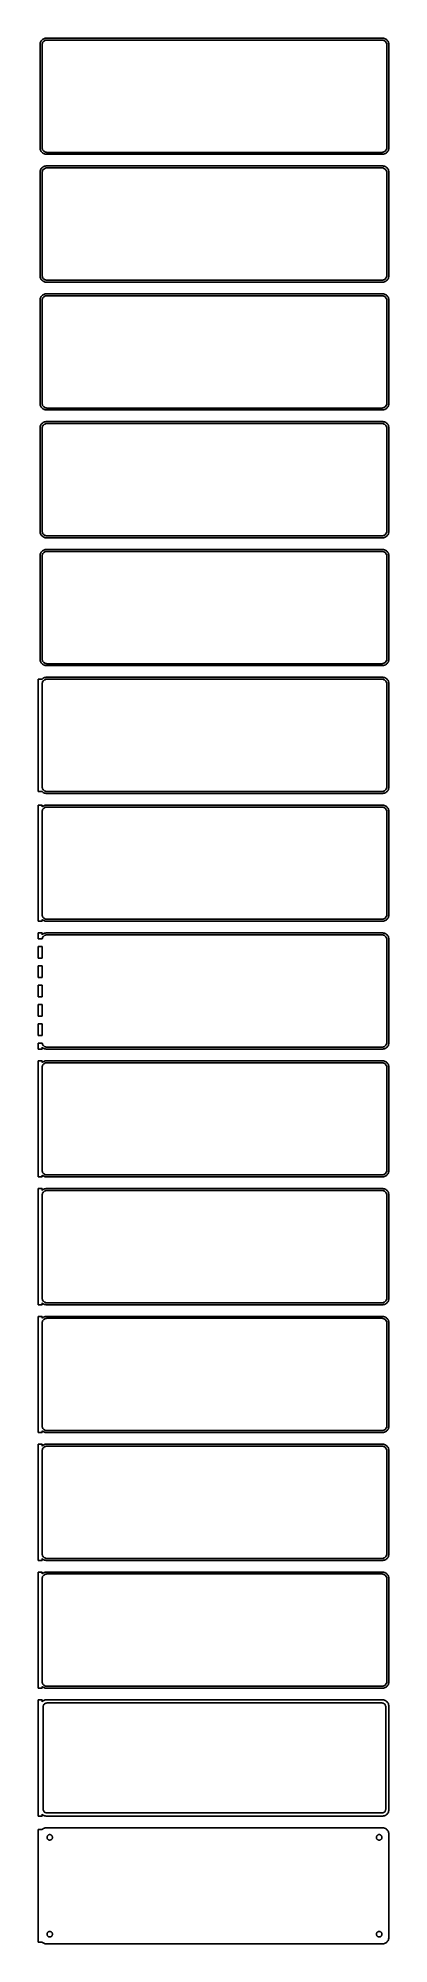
# Model space of a CAD drawing. Header units: metres. Extents: x -136 to 135, y 1440 to 2916.
import ezdxf

# ---------------------------------------------------------------- set-up
doc = ezdxf.new("R2010")
doc.units = ezdxf.units.M

msp = doc.modelspace()

# ---------------------------------------------------------------- linework, layer by layer
for p, q in [((-134.961, 2911.63), (-135, 2911)), ((-135, 2911), (-135, 2831)), ((-134.843, 2912.24), (-134.961, 2911.63)), ((-134.649, 2912.84), (-134.843, 2912.24)), ((-134.382, 2913.41), (-134.649, 2912.84)), ((-134.045, 2913.94), (-134.382, 2913.41)), ((-133.645, 2914.42), (-134.045, 2913.94)), ((-133.187, 2914.85), (-133.645, 2914.42)), ((-133.5, 2910.5), (-133.468, 2911)), ((-133.5, 2831.5), (-133.5, 2910.5)), ((-133.468, 2911), (-133.374, 2911.49)), ((-133.374, 2911.49), (-133.219, 2911.97)), ((-133.219, 2911.97), (-133.005, 2912.43)), ((-132.679, 2915.22), (-133.187, 2914.85)), ((-133.005, 2912.43), (-132.736, 2912.85)), ((-132.736, 2912.85), (-132.416, 2913.24)), ((-132.129, 2915.52), (-132.679, 2915.22)), ((-132.416, 2913.24), (-132.05, 2913.58)), ((-131.545, 2915.76), (-132.129, 2915.52)), ((-132.05, 2913.58), (-131.643, 2913.88)), ((-131.643, 2913.88), (-131.203, 2914.12)), ((-130.937, 2915.91), (-131.545, 2915.76)), ((-131.203, 2914.12), (-130.736, 2914.3)), ((-130.314, 2915.99), (-130.937, 2915.91)), ((-130.736, 2914.3), (-130.25, 2914.43)), ((130.314, 2915.99), (-130.314, 2915.99)), ((-130.25, 2914.43), (-129.751, 2914.49)), ((-129.751, 2914.49), (129.751, 2914.49)), ((129.751, 2914.49), (130.25, 2914.43)), ((130.25, 2914.43), (130.736, 2914.3)), ((130.937, 2915.91), (130.314, 2915.99)), ((130.736, 2914.3), (131.203, 2914.12)), ((131.545, 2915.76), (130.937, 2915.91)), ((131.203, 2914.12), (131.643, 2913.88)), ((132.129, 2915.52), (131.545, 2915.76)), ((131.643, 2913.88), (132.05, 2913.58)), ((132.05, 2913.58), (132.416, 2913.24)), ((132.679, 2915.22), (132.129, 2915.52)), ((132.416, 2913.24), (132.736, 2912.85)), ((133.187, 2914.85), (132.679, 2915.22)), ((132.736, 2912.85), (133.005, 2912.43)), ((133.005, 2912.43), (133.219, 2911.97)), ((133.645, 2914.42), (133.187, 2914.85)), ((133.219, 2911.97), (133.374, 2911.49)), ((133.374, 2911.49), (133.468, 2911)), ((133.468, 2911), (133.5, 2910.5)), ((133.5, 2910.5), (133.5, 2831.5)), ((134.045, 2913.94), (133.645, 2914.42)), ((134.382, 2913.41), (134.045, 2913.94)), ((134.649, 2912.84), (134.382, 2913.41)), ((134.843, 2912.24), (134.649, 2912.84)), ((134.961, 2911.63), (134.843, 2912.24)), ((135, 2911), (134.961, 2911.63)), ((135, 2831), (135, 2911)), ((-135, 2831), (-134.961, 2830.37)), ((-134.961, 2830.37), (-134.843, 2829.76)), ((-134.843, 2829.76), (-134.649, 2829.16)), ((-134.649, 2829.16), (-134.382, 2828.59)), ((-134.382, 2828.59), (-134.045, 2828.06)), ((-134.045, 2828.06), (-133.645, 2827.58)), ((-133.645, 2827.58), (-133.187, 2827.15)), ((-133.468, 2831), (-133.5, 2831.5)), ((-133.374, 2830.51), (-133.468, 2831)), ((-133.219, 2830.03), (-133.374, 2830.51)), ((-133.005, 2829.57), (-133.219, 2830.03)), ((-133.187, 2827.15), (-132.679, 2826.78)), ((-132.736, 2829.15), (-133.005, 2829.57)), ((-132.416, 2828.76), (-132.736, 2829.15)), ((-132.679, 2826.78), (-132.129, 2826.48)), ((-132.05, 2828.42), (-132.416, 2828.76)), ((-132.129, 2826.48), (-131.545, 2826.24)), ((-131.643, 2828.12), (-132.05, 2828.42)), ((-131.203, 2827.88), (-131.643, 2828.12)), ((-131.545, 2826.24), (-130.937, 2826.09)), ((-130.736, 2827.7), (-131.203, 2827.88)), ((-130.937, 2826.09), (-130.314, 2826.01)), ((-130.25, 2827.57), (-130.736, 2827.7)), ((-130.314, 2826.01), (130.314, 2826.01)), ((-129.751, 2827.51), (-130.25, 2827.57)), ((129.751, 2827.51), (-129.751, 2827.51)), ((130.25, 2827.57), (129.751, 2827.51)), ((130.736, 2827.7), (130.25, 2827.57)), ((130.314, 2826.01), (130.937, 2826.09)), ((131.203, 2827.88), (130.736, 2827.7)), ((130.937, 2826.09), (131.545, 2826.24)), ((131.643, 2828.12), (131.203, 2827.88)), ((131.545, 2826.24), (132.129, 2826.48)), ((132.05, 2828.42), (131.643, 2828.12)), ((132.416, 2828.76), (132.05, 2828.42)), ((132.129, 2826.48), (132.679, 2826.78)), ((132.736, 2829.15), (132.416, 2828.76)), ((132.679, 2826.78), (133.187, 2827.15)), ((133.005, 2829.57), (132.736, 2829.15)), ((133.219, 2830.03), (133.005, 2829.57)), ((133.187, 2827.15), (133.645, 2827.58)), ((133.374, 2830.51), (133.219, 2830.03)), ((133.468, 2831), (133.374, 2830.51)), ((133.5, 2831.5), (133.468, 2831)), ((133.645, 2827.58), (134.045, 2828.06)), ((134.045, 2828.06), (134.382, 2828.59)), ((134.382, 2828.59), (134.649, 2829.16)), ((134.649, 2829.16), (134.843, 2829.76)), ((134.843, 2829.76), (134.961, 2830.37)), ((134.961, 2830.37), (135, 2831)), ((-134.961, 2812.63), (-135, 2812)), ((-135, 2812), (-135, 2732)), ((-134.843, 2813.24), (-134.961, 2812.63)), ((-134.649, 2813.84), (-134.843, 2813.24)), ((-134.382, 2814.41), (-134.649, 2813.84)), ((-134.045, 2814.94), (-134.382, 2814.41)), ((-133.645, 2815.42), (-134.045, 2814.94)), ((-133.187, 2815.85), (-133.645, 2815.42)), ((-133.5, 2811.5), (-133.468, 2812)), ((-133.5, 2732.5), (-133.5, 2811.5)), ((-133.468, 2812), (-133.374, 2812.49)), ((-133.374, 2812.49), (-133.219, 2812.97)), ((-133.219, 2812.97), (-133.005, 2813.43)), ((-132.679, 2816.22), (-133.187, 2815.85)), ((-133.005, 2813.43), (-132.736, 2813.85)), ((-132.736, 2813.85), (-132.416, 2814.24)), ((-132.129, 2816.52), (-132.679, 2816.22)), ((-132.416, 2814.24), (-132.05, 2814.58)), ((-131.545, 2816.76), (-132.129, 2816.52)), ((-132.05, 2814.58), (-131.643, 2814.88)), ((-131.643, 2814.88), (-131.203, 2815.12)), ((-130.937, 2816.91), (-131.545, 2816.76)), ((-131.203, 2815.12), (-130.736, 2815.3)), ((-130.314, 2816.99), (-130.937, 2816.91)), ((-130.736, 2815.3), (-130.25, 2815.43)), ((130.314, 2816.99), (-130.314, 2816.99)), ((-130.25, 2815.43), (-129.751, 2815.49)), ((-129.751, 2815.49), (129.751, 2815.49)), ((129.751, 2815.49), (130.25, 2815.43)), ((130.25, 2815.43), (130.736, 2815.3)), ((130.937, 2816.91), (130.314, 2816.99)), ((130.736, 2815.3), (131.203, 2815.12)), ((131.545, 2816.76), (130.937, 2816.91)), ((131.203, 2815.12), (131.643, 2814.88)), ((132.129, 2816.52), (131.545, 2816.76)), ((131.643, 2814.88), (132.05, 2814.58)), ((132.05, 2814.58), (132.416, 2814.24)), ((132.679, 2816.22), (132.129, 2816.52)), ((132.416, 2814.24), (132.736, 2813.85)), ((133.187, 2815.85), (132.679, 2816.22)), ((132.736, 2813.85), (133.005, 2813.43)), ((133.005, 2813.43), (133.219, 2812.97)), ((133.645, 2815.42), (133.187, 2815.85)), ((133.219, 2812.97), (133.374, 2812.49)), ((133.374, 2812.49), (133.468, 2812)), ((133.468, 2812), (133.5, 2811.5)), ((133.5, 2811.5), (133.5, 2732.5)), ((134.045, 2814.94), (133.645, 2815.42)), ((134.382, 2814.41), (134.045, 2814.94)), ((134.649, 2813.84), (134.382, 2814.41)), ((134.843, 2813.24), (134.649, 2813.84)), ((134.961, 2812.63), (134.843, 2813.24)), ((135, 2812), (134.961, 2812.63)), ((135, 2732), (135, 2812)), ((-135, 2732), (-134.961, 2731.37)), ((-134.961, 2731.37), (-134.843, 2730.76)), ((-134.843, 2730.76), (-134.649, 2730.16)), ((-133.468, 2732), (-133.5, 2732.5)), ((-133.374, 2731.51), (-133.468, 2732)), ((-133.219, 2731.03), (-133.374, 2731.51)), ((-133.005, 2730.57), (-133.219, 2731.03)), ((-132.736, 2730.15), (-133.005, 2730.57)), ((133.005, 2730.57), (132.736, 2730.15)), ((133.219, 2731.03), (133.005, 2730.57)), ((133.374, 2731.51), (133.219, 2731.03)), ((133.468, 2732), (133.374, 2731.51)), ((133.5, 2732.5), (133.468, 2732)), ((134.649, 2730.16), (134.843, 2730.76)), ((134.843, 2730.76), (134.961, 2731.37)), ((134.961, 2731.37), (135, 2732)), ((-134.649, 2730.16), (-134.382, 2729.59)), ((-134.382, 2729.59), (-134.045, 2729.06)), ((-134.045, 2715.94), (-134.382, 2715.41)), ((-134.045, 2729.06), (-133.645, 2728.58)), ((-133.645, 2716.42), (-134.045, 2715.94)), ((-133.645, 2728.58), (-133.187, 2728.15)), ((-133.187, 2716.85), (-133.645, 2716.42)), ((-133.187, 2728.15), (-132.679, 2727.78)), ((-132.679, 2717.22), (-133.187, 2716.85)), ((-132.416, 2729.76), (-132.736, 2730.15)), ((-132.679, 2727.78), (-132.129, 2727.48)), ((-132.129, 2717.52), (-132.679, 2717.22)), ((-132.05, 2729.42), (-132.416, 2729.76)), ((-132.129, 2727.48), (-131.545, 2727.24)), ((-131.545, 2717.76), (-132.129, 2717.52)), ((-131.643, 2729.12), (-132.05, 2729.42)), ((-132.05, 2715.58), (-131.643, 2715.88)), ((-131.203, 2728.88), (-131.643, 2729.12)), ((-131.643, 2715.88), (-131.203, 2716.12)), ((-131.545, 2727.24), (-130.937, 2727.09)), ((-130.937, 2717.91), (-131.545, 2717.76)), ((-130.736, 2728.7), (-131.203, 2728.88)), ((-131.203, 2716.12), (-130.736, 2716.3)), ((-130.937, 2727.09), (-130.314, 2727.01)), ((-130.314, 2717.99), (-130.937, 2717.91)), ((-130.25, 2728.57), (-130.736, 2728.7)), ((-130.736, 2716.3), (-130.25, 2716.43)), ((-130.314, 2727.01), (130.314, 2727.01)), ((130.314, 2717.99), (-130.314, 2717.99)), ((-129.751, 2728.51), (-130.25, 2728.57)), ((-130.25, 2716.43), (-129.751, 2716.49)), ((129.751, 2728.51), (-129.751, 2728.51)), ((-129.751, 2716.49), (129.751, 2716.49)), ((130.25, 2728.57), (129.751, 2728.51)), ((129.751, 2716.49), (130.25, 2716.43)), ((130.736, 2728.7), (130.25, 2728.57)), ((130.25, 2716.43), (130.736, 2716.3)), ((130.314, 2727.01), (130.937, 2727.09)), ((130.937, 2717.91), (130.314, 2717.99)), ((131.203, 2728.88), (130.736, 2728.7)), ((130.736, 2716.3), (131.203, 2716.12)), ((130.937, 2727.09), (131.545, 2727.24)), ((131.545, 2717.76), (130.937, 2717.91)), ((131.643, 2729.12), (131.203, 2728.88)), ((131.203, 2716.12), (131.643, 2715.88)), ((131.545, 2727.24), (132.129, 2727.48)), ((132.129, 2717.52), (131.545, 2717.76)), ((132.05, 2729.42), (131.643, 2729.12)), ((131.643, 2715.88), (132.05, 2715.58)), ((132.416, 2729.76), (132.05, 2729.42)), ((132.129, 2727.48), (132.679, 2727.78)), ((132.679, 2717.22), (132.129, 2717.52)), ((132.736, 2730.15), (132.416, 2729.76)), ((132.679, 2727.78), (133.187, 2728.15)), ((133.187, 2716.85), (132.679, 2717.22)), ((133.187, 2728.15), (133.645, 2728.58)), ((133.645, 2716.42), (133.187, 2716.85)), ((133.645, 2728.58), (134.045, 2729.06)), ((134.045, 2715.94), (133.645, 2716.42)), ((134.045, 2729.06), (134.382, 2729.59)), ((134.382, 2715.41), (134.045, 2715.94)), ((134.382, 2729.59), (134.649, 2730.16)), ((-134.961, 2713.63), (-135, 2713)), ((-135, 2713), (-135, 2633)), ((-134.843, 2714.24), (-134.961, 2713.63)), ((-134.649, 2714.84), (-134.843, 2714.24)), ((-134.382, 2715.41), (-134.649, 2714.84)), ((-133.5, 2712.5), (-133.468, 2713)), ((-133.5, 2633.5), (-133.5, 2712.5)), ((-133.468, 2713), (-133.374, 2713.49)), ((-133.374, 2713.49), (-133.219, 2713.97)), ((-133.219, 2713.97), (-133.005, 2714.43)), ((-133.005, 2714.43), (-132.736, 2714.85)), ((-132.736, 2714.85), (-132.416, 2715.24)), ((-132.416, 2715.24), (-132.05, 2715.58)), ((132.05, 2715.58), (132.416, 2715.24)), ((132.416, 2715.24), (132.736, 2714.85)), ((132.736, 2714.85), (133.005, 2714.43)), ((133.005, 2714.43), (133.219, 2713.97)), ((133.219, 2713.97), (133.374, 2713.49)), ((133.374, 2713.49), (133.468, 2713)), ((133.468, 2713), (133.5, 2712.5)), ((133.5, 2712.5), (133.5, 2633.5)), ((134.649, 2714.84), (134.382, 2715.41)), ((134.843, 2714.24), (134.649, 2714.84)), ((134.961, 2713.63), (134.843, 2714.24)), ((135, 2713), (134.961, 2713.63)), ((135, 2633), (135, 2713)), ((-135, 2633), (-134.961, 2632.37)), ((-134.961, 2632.37), (-134.843, 2631.76)), ((-134.843, 2631.76), (-134.649, 2631.16)), ((-134.649, 2631.16), (-134.382, 2630.59)), ((-134.382, 2630.59), (-134.045, 2630.06)), ((-134.045, 2630.06), (-133.645, 2629.58)), ((-133.645, 2629.58), (-133.187, 2629.15)), ((-133.468, 2633), (-133.5, 2633.5)), ((-133.374, 2632.51), (-133.468, 2633)), ((-133.219, 2632.03), (-133.374, 2632.51)), ((-133.005, 2631.57), (-133.219, 2632.03)), ((-133.187, 2629.15), (-132.679, 2628.78)), ((-132.736, 2631.15), (-133.005, 2631.57)), ((-132.416, 2630.76), (-132.736, 2631.15)), ((-132.679, 2628.78), (-132.129, 2628.48)), ((-132.05, 2630.42), (-132.416, 2630.76)), ((-132.129, 2628.48), (-131.545, 2628.24)), ((-131.643, 2630.12), (-132.05, 2630.42)), ((-131.203, 2629.88), (-131.643, 2630.12)), ((-131.545, 2628.24), (-130.937, 2628.09)), ((-130.736, 2629.7), (-131.203, 2629.88)), ((-130.937, 2628.09), (-130.314, 2628.01)), ((-130.25, 2629.57), (-130.736, 2629.7)), ((-130.314, 2628.01), (130.314, 2628.01)), ((-129.751, 2629.51), (-130.25, 2629.57)), ((129.751, 2629.51), (-129.751, 2629.51)), ((130.25, 2629.57), (129.751, 2629.51)), ((130.736, 2629.7), (130.25, 2629.57)), ((130.314, 2628.01), (130.937, 2628.09)), ((131.203, 2629.88), (130.736, 2629.7)), ((130.937, 2628.09), (131.545, 2628.24)), ((131.643, 2630.12), (131.203, 2629.88)), ((131.545, 2628.24), (132.129, 2628.48)), ((132.05, 2630.42), (131.643, 2630.12)), ((132.416, 2630.76), (132.05, 2630.42)), ((132.129, 2628.48), (132.679, 2628.78)), ((132.736, 2631.15), (132.416, 2630.76)), ((132.679, 2628.78), (133.187, 2629.15)), ((133.005, 2631.57), (132.736, 2631.15)), ((133.219, 2632.03), (133.005, 2631.57)), ((133.187, 2629.15), (133.645, 2629.58)), ((133.374, 2632.51), (133.219, 2632.03)), ((133.468, 2633), (133.374, 2632.51)), ((133.5, 2633.5), (133.468, 2633)), ((133.645, 2629.58), (134.045, 2630.06)), ((134.045, 2630.06), (134.382, 2630.59)), ((134.382, 2630.59), (134.649, 2631.16)), ((134.649, 2631.16), (134.843, 2631.76)), ((134.843, 2631.76), (134.961, 2632.37)), ((134.961, 2632.37), (135, 2633)), ((-134.961, 2614.63), (-135, 2614)), ((-135, 2614), (-135, 2534)), ((-134.843, 2615.24), (-134.961, 2614.63)), ((-134.649, 2615.84), (-134.843, 2615.24)), ((-134.382, 2616.41), (-134.649, 2615.84)), ((-134.045, 2616.94), (-134.382, 2616.41)), ((-133.645, 2617.42), (-134.045, 2616.94)), ((-133.187, 2617.85), (-133.645, 2617.42)), ((-133.5, 2613.5), (-133.468, 2614)), ((-133.5, 2534.5), (-133.5, 2613.5)), ((-133.468, 2614), (-133.374, 2614.49)), ((-133.374, 2614.49), (-133.219, 2614.97)), ((-133.219, 2614.97), (-133.005, 2615.43)), ((-132.679, 2618.22), (-133.187, 2617.85)), ((-133.005, 2615.43), (-132.736, 2615.85)), ((-132.736, 2615.85), (-132.416, 2616.24)), ((-132.129, 2618.52), (-132.679, 2618.22)), ((-132.416, 2616.24), (-132.05, 2616.58)), ((-131.545, 2618.76), (-132.129, 2618.52)), ((-132.05, 2616.58), (-131.643, 2616.88)), ((-131.643, 2616.88), (-131.203, 2617.12)), ((-130.937, 2618.91), (-131.545, 2618.76)), ((-131.203, 2617.12), (-130.736, 2617.3)), ((-130.314, 2618.99), (-130.937, 2618.91)), ((-130.736, 2617.3), (-130.25, 2617.43)), ((130.314, 2618.99), (-130.314, 2618.99)), ((-130.25, 2617.43), (-129.751, 2617.49)), ((-129.751, 2617.49), (129.751, 2617.49)), ((129.751, 2617.49), (130.25, 2617.43)), ((130.25, 2617.43), (130.736, 2617.3)), ((130.937, 2618.91), (130.314, 2618.99)), ((130.736, 2617.3), (131.203, 2617.12)), ((131.545, 2618.76), (130.937, 2618.91)), ((131.203, 2617.12), (131.643, 2616.88)), ((132.129, 2618.52), (131.545, 2618.76)), ((131.643, 2616.88), (132.05, 2616.58)), ((132.05, 2616.58), (132.416, 2616.24)), ((132.679, 2618.22), (132.129, 2618.52)), ((132.416, 2616.24), (132.736, 2615.85)), ((133.187, 2617.85), (132.679, 2618.22)), ((132.736, 2615.85), (133.005, 2615.43)), ((133.005, 2615.43), (133.219, 2614.97)), ((133.645, 2617.42), (133.187, 2617.85)), ((133.219, 2614.97), (133.374, 2614.49)), ((133.374, 2614.49), (133.468, 2614)), ((133.468, 2614), (133.5, 2613.5)), ((133.5, 2613.5), (133.5, 2534.5)), ((134.045, 2616.94), (133.645, 2617.42)), ((134.382, 2616.41), (134.045, 2616.94)), ((134.649, 2615.84), (134.382, 2616.41)), ((134.843, 2615.24), (134.649, 2615.84)), ((134.961, 2614.63), (134.843, 2615.24)), ((135, 2614), (134.961, 2614.63)), ((135, 2534), (135, 2614)), ((-135, 2534), (-134.961, 2533.37)), ((-134.961, 2533.37), (-134.843, 2532.76)), ((-134.843, 2532.76), (-134.649, 2532.16)), ((-134.649, 2532.16), (-134.382, 2531.59)), ((-134.382, 2531.59), (-134.045, 2531.06)), ((-134.045, 2531.06), (-133.645, 2530.58)), ((-133.645, 2530.58), (-133.187, 2530.15)), ((-133.468, 2534), (-133.5, 2534.5)), ((-133.374, 2533.51), (-133.468, 2534)), ((-133.219, 2533.03), (-133.374, 2533.51)), ((-133.005, 2532.57), (-133.219, 2533.03)), ((-133.187, 2530.15), (-132.679, 2529.78)), ((-132.736, 2532.15), (-133.005, 2532.57)), ((-132.416, 2531.76), (-132.736, 2532.15)), ((-132.679, 2529.78), (-132.129, 2529.48)), ((-132.05, 2531.42), (-132.416, 2531.76)), ((-132.129, 2529.48), (-131.545, 2529.24)), ((-131.643, 2531.12), (-132.05, 2531.42)), ((-131.203, 2530.88), (-131.643, 2531.12)), ((-131.545, 2529.24), (-130.937, 2529.09)), ((-130.736, 2530.7), (-131.203, 2530.88)), ((-130.937, 2529.09), (-130.314, 2529.01)), ((-130.25, 2530.57), (-130.736, 2530.7)), ((-130.314, 2529.01), (130.314, 2529.01)), ((-129.751, 2530.51), (-130.25, 2530.57)), ((129.751, 2530.51), (-129.751, 2530.51)), ((130.25, 2530.57), (129.751, 2530.51)), ((130.736, 2530.7), (130.25, 2530.57)), ((130.314, 2529.01), (130.937, 2529.09)), ((131.203, 2530.88), (130.736, 2530.7)), ((130.937, 2529.09), (131.545, 2529.24)), ((131.643, 2531.12), (131.203, 2530.88)), ((131.545, 2529.24), (132.129, 2529.48)), ((132.05, 2531.42), (131.643, 2531.12)), ((132.416, 2531.76), (132.05, 2531.42)), ((132.129, 2529.48), (132.679, 2529.78)), ((132.736, 2532.15), (132.416, 2531.76)), ((132.679, 2529.78), (133.187, 2530.15)), ((133.005, 2532.57), (132.736, 2532.15)), ((133.219, 2533.03), (133.005, 2532.57)), ((133.187, 2530.15), (133.645, 2530.58)), ((133.374, 2533.51), (133.219, 2533.03)), ((133.468, 2534), (133.374, 2533.51)), ((133.5, 2534.5), (133.468, 2534)), ((133.645, 2530.58), (134.045, 2531.06)), ((134.045, 2531.06), (134.382, 2531.59)), ((134.382, 2531.59), (134.649, 2532.16)), ((134.649, 2532.16), (134.843, 2532.76)), ((134.843, 2532.76), (134.961, 2533.37)), ((134.961, 2533.37), (135, 2534)), ((-134.961, 2515.63), (-135, 2515)), ((-135, 2515), (-135, 2435)), ((-134.843, 2516.24), (-134.961, 2515.63)), ((-134.649, 2516.84), (-134.843, 2516.24)), ((-134.382, 2517.41), (-134.649, 2516.84)), ((-134.045, 2517.94), (-134.382, 2517.41)), ((-133.645, 2518.42), (-134.045, 2517.94)), ((-133.187, 2518.85), (-133.645, 2518.42)), ((-133.5, 2514.5), (-133.468, 2515)), ((-133.5, 2435.5), (-133.5, 2514.5)), ((-133.468, 2515), (-133.374, 2515.49)), ((-133.374, 2515.49), (-133.219, 2515.97)), ((-133.219, 2515.97), (-133.005, 2516.43)), ((-132.679, 2519.22), (-133.187, 2518.85)), ((-133.005, 2516.43), (-132.736, 2516.85)), ((-132.736, 2516.85), (-132.416, 2517.24)), ((-132.129, 2519.52), (-132.679, 2519.22)), ((-132.416, 2517.24), (-132.05, 2517.58)), ((-131.545, 2519.76), (-132.129, 2519.52)), ((-132.05, 2517.58), (-131.643, 2517.88)), ((-131.643, 2517.88), (-131.203, 2518.12)), ((-130.937, 2519.91), (-131.545, 2519.76)), ((-131.203, 2518.12), (-130.736, 2518.3)), ((-130.314, 2519.99), (-130.937, 2519.91)), ((-130.736, 2518.3), (-130.25, 2518.43)), ((130.314, 2519.99), (-130.314, 2519.99)), ((-130.25, 2518.43), (-129.751, 2518.49)), ((-129.751, 2518.49), (129.751, 2518.49)), ((129.751, 2518.49), (130.25, 2518.43)), ((130.25, 2518.43), (130.736, 2518.3)), ((130.937, 2519.91), (130.314, 2519.99)), ((130.736, 2518.3), (131.203, 2518.12)), ((131.545, 2519.76), (130.937, 2519.91)), ((131.203, 2518.12), (131.643, 2517.88)), ((132.129, 2519.52), (131.545, 2519.76)), ((131.643, 2517.88), (132.05, 2517.58)), ((132.05, 2517.58), (132.416, 2517.24)), ((132.679, 2519.22), (132.129, 2519.52)), ((132.416, 2517.24), (132.736, 2516.85)), ((133.187, 2518.85), (132.679, 2519.22)), ((132.736, 2516.85), (133.005, 2516.43)), ((133.005, 2516.43), (133.219, 2515.97)), ((133.645, 2518.42), (133.187, 2518.85)), ((133.219, 2515.97), (133.374, 2515.49)), ((133.374, 2515.49), (133.468, 2515)), ((133.468, 2515), (133.5, 2514.5)), ((133.5, 2514.5), (133.5, 2435.5)), ((134.045, 2517.94), (133.645, 2518.42)), ((134.382, 2517.41), (134.045, 2517.94)), ((134.649, 2516.84), (134.382, 2517.41)), ((134.843, 2516.24), (134.649, 2516.84)), ((134.961, 2515.63), (134.843, 2516.24)), ((135, 2515), (134.961, 2515.63)), ((135, 2435), (135, 2515)), ((-133.468, 2435), (-133.5, 2435.5)), ((133.5, 2435.5), (133.468, 2435)), ((-135, 2435), (-134.961, 2434.37)), ((-134.961, 2434.37), (-134.843, 2433.76)), ((-134.843, 2433.76), (-134.649, 2433.16)), ((-134.649, 2433.16), (-134.382, 2432.59)), ((-134.382, 2432.59), (-134.045, 2432.06)), ((-134.045, 2432.06), (-133.645, 2431.58)), ((-133.645, 2431.58), (-133.187, 2431.15)), ((-133.374, 2434.51), (-133.468, 2435)), ((-133.219, 2434.03), (-133.374, 2434.51)), ((-133.005, 2433.57), (-133.219, 2434.03)), ((-133.187, 2431.15), (-132.679, 2430.78)), ((-132.736, 2433.15), (-133.005, 2433.57)), ((-132.416, 2432.76), (-132.736, 2433.15)), ((-132.679, 2430.78), (-132.129, 2430.48)), ((-132.05, 2432.42), (-132.416, 2432.76)), ((-132.129, 2430.48), (-131.545, 2430.24)), ((-131.545, 2420.76), (-132.129, 2420.52)), ((-131.643, 2432.12), (-132.05, 2432.42)), ((-131.203, 2431.88), (-131.643, 2432.12)), ((-131.545, 2430.24), (-130.937, 2430.09)), ((-130.937, 2420.91), (-131.545, 2420.76)), ((-130.736, 2431.7), (-131.203, 2431.88)), ((-130.937, 2430.09), (-130.314, 2430.01)), ((-130.314, 2420.99), (-130.937, 2420.91)), ((-130.25, 2431.57), (-130.736, 2431.7)), ((-130.314, 2430.01), (130.314, 2430.01)), ((130.314, 2420.99), (-130.314, 2420.99)), ((-129.751, 2431.51), (-130.25, 2431.57)), ((129.751, 2431.51), (-129.751, 2431.51)), ((130.25, 2431.57), (129.751, 2431.51)), ((130.736, 2431.7), (130.25, 2431.57)), ((130.314, 2430.01), (130.937, 2430.09)), ((130.937, 2420.91), (130.314, 2420.99)), ((131.203, 2431.88), (130.736, 2431.7)), ((130.937, 2430.09), (131.545, 2430.24)), ((131.545, 2420.76), (130.937, 2420.91)), ((131.643, 2432.12), (131.203, 2431.88)), ((131.545, 2430.24), (132.129, 2430.48)), ((132.129, 2420.52), (131.545, 2420.76)), ((132.05, 2432.42), (131.643, 2432.12)), ((132.416, 2432.76), (132.05, 2432.42)), ((132.129, 2430.48), (132.679, 2430.78)), ((132.736, 2433.15), (132.416, 2432.76)), ((132.679, 2430.78), (133.187, 2431.15)), ((133.005, 2433.57), (132.736, 2433.15)), ((133.219, 2434.03), (133.005, 2433.57)), ((133.187, 2431.15), (133.645, 2431.58)), ((133.374, 2434.51), (133.219, 2434.03)), ((133.468, 2435), (133.374, 2434.51)), ((133.645, 2431.58), (134.045, 2432.06)), ((134.045, 2432.06), (134.382, 2432.59)), ((134.382, 2432.59), (134.649, 2433.16)), ((134.649, 2433.16), (134.843, 2433.76)), ((134.843, 2433.76), (134.961, 2434.37)), ((134.961, 2434.37), (135, 2435)), ((-133.5, 2419.56), (-136.5, 2419.56)), ((-136.5, 2419.56), (-136.5, 2332.44)), ((-133.187, 2419.85), (-133.5, 2419.56)), ((-133.5, 2415.5), (-133.468, 2416)), ((-133.5, 2336.5), (-133.5, 2415.5)), ((-133.468, 2416), (-133.374, 2416.49)), ((-133.374, 2416.49), (-133.219, 2416.97)), ((-133.219, 2416.97), (-133.005, 2417.43)), ((-132.679, 2420.22), (-133.187, 2419.85)), ((-133.005, 2417.43), (-132.736, 2417.85)), ((-132.736, 2417.85), (-132.416, 2418.24)), ((-132.129, 2420.52), (-132.679, 2420.22)), ((-132.416, 2418.24), (-132.05, 2418.58)), ((-132.05, 2418.58), (-131.643, 2418.88)), ((-131.643, 2418.88), (-131.203, 2419.12)), ((-131.203, 2419.12), (-130.736, 2419.3)), ((-130.736, 2419.3), (-130.25, 2419.43)), ((-130.25, 2419.43), (-129.751, 2419.49)), ((-129.751, 2419.49), (129.751, 2419.49)), ((129.751, 2419.49), (130.25, 2419.43)), ((130.25, 2419.43), (130.736, 2419.3)), ((130.736, 2419.3), (131.203, 2419.12)), ((131.203, 2419.12), (131.643, 2418.88)), ((131.643, 2418.88), (132.05, 2418.58)), ((132.05, 2418.58), (132.416, 2418.24)), ((132.679, 2420.22), (132.129, 2420.52)), ((132.416, 2418.24), (132.736, 2417.85)), ((133.187, 2419.85), (132.679, 2420.22)), ((132.736, 2417.85), (133.005, 2417.43)), ((133.005, 2417.43), (133.219, 2416.97)), ((133.645, 2419.42), (133.187, 2419.85)), ((133.219, 2416.97), (133.374, 2416.49)), ((133.374, 2416.49), (133.468, 2416)), ((133.468, 2416), (133.5, 2415.5)), ((133.5, 2415.5), (133.5, 2336.5)), ((134.045, 2418.94), (133.645, 2419.42)), ((134.382, 2418.41), (134.045, 2418.94)), ((134.649, 2417.84), (134.382, 2418.41)), ((134.843, 2417.24), (134.649, 2417.84)), ((134.961, 2416.63), (134.843, 2417.24)), ((135, 2416), (134.961, 2416.63)), ((135, 2336), (135, 2416)), ((-136.5, 2332.44), (-133.5, 2332.44)), ((-133.468, 2336), (-133.5, 2336.5)), ((-133.5, 2332.44), (-133.187, 2332.15)), ((-133.374, 2335.51), (-133.468, 2336)), ((-133.219, 2335.03), (-133.374, 2335.51)), ((-133.005, 2334.57), (-133.219, 2335.03)), ((-133.187, 2332.15), (-132.679, 2331.78)), ((-132.736, 2334.15), (-133.005, 2334.57)), ((-132.416, 2333.76), (-132.736, 2334.15)), ((-132.05, 2333.42), (-132.416, 2333.76)), ((-131.643, 2333.12), (-132.05, 2333.42)), ((-131.203, 2332.88), (-131.643, 2333.12)), ((-130.736, 2332.7), (-131.203, 2332.88)), ((-130.25, 2332.57), (-130.736, 2332.7)), ((-129.751, 2332.51), (-130.25, 2332.57)), ((129.751, 2332.51), (-129.751, 2332.51)), ((130.25, 2332.57), (129.751, 2332.51)), ((130.736, 2332.7), (130.25, 2332.57)), ((131.203, 2332.88), (130.736, 2332.7)), ((131.643, 2333.12), (131.203, 2332.88)), ((132.05, 2333.42), (131.643, 2333.12)), ((132.416, 2333.76), (132.05, 2333.42)), ((132.736, 2334.15), (132.416, 2333.76)), ((132.679, 2331.78), (133.187, 2332.15)), ((133.005, 2334.57), (132.736, 2334.15)), ((133.219, 2335.03), (133.005, 2334.57)), ((133.187, 2332.15), (133.645, 2332.58)), ((133.374, 2335.51), (133.219, 2335.03)), ((133.468, 2336), (133.374, 2335.51)), ((133.5, 2336.5), (133.468, 2336)), ((133.645, 2332.58), (134.045, 2333.06)), ((134.045, 2333.06), (134.382, 2333.59)), ((134.382, 2333.59), (134.649, 2334.16)), ((134.649, 2334.16), (134.843, 2334.76)), ((134.843, 2334.76), (134.961, 2335.37)), ((134.961, 2335.37), (135, 2336)), ((-133.5, 2321.97), (-136.5, 2321.97)), ((-136.5, 2321.97), (-136.5, 2232.03)), ((-133.5, 2320.56), (-133.5, 2321.97)), ((-133.187, 2320.85), (-133.5, 2320.56)), ((-133.468, 2317), (-133.374, 2317.49)), ((-133.374, 2317.49), (-133.219, 2317.97)), ((-133.219, 2317.97), (-133.005, 2318.43)), ((-132.679, 2321.22), (-133.187, 2320.85)), ((-133.005, 2318.43), (-132.736, 2318.85)), ((-132.736, 2318.85), (-132.416, 2319.24)), ((-132.679, 2331.78), (-132.129, 2331.48)), ((-132.129, 2321.52), (-132.679, 2321.22)), ((-132.416, 2319.24), (-132.05, 2319.58)), ((-132.129, 2331.48), (-131.545, 2331.24)), ((-131.545, 2321.76), (-132.129, 2321.52)), ((-132.05, 2319.58), (-131.643, 2319.88)), ((-131.643, 2319.88), (-131.203, 2320.12)), ((-131.545, 2331.24), (-130.937, 2331.09)), ((-130.937, 2321.91), (-131.545, 2321.76)), ((-131.203, 2320.12), (-130.736, 2320.3)), ((-130.937, 2331.09), (-130.314, 2331.01)), ((-130.314, 2321.99), (-130.937, 2321.91)), ((-130.736, 2320.3), (-130.25, 2320.43)), ((-130.314, 2331.01), (130.314, 2331.01)), ((130.314, 2321.99), (-130.314, 2321.99)), ((-130.25, 2320.43), (-129.751, 2320.49)), ((-129.751, 2320.49), (129.751, 2320.49)), ((129.751, 2320.49), (130.25, 2320.43)), ((130.25, 2320.43), (130.736, 2320.3)), ((130.314, 2331.01), (130.937, 2331.09)), ((130.937, 2321.91), (130.314, 2321.99)), ((130.736, 2320.3), (131.203, 2320.12)), ((130.937, 2331.09), (131.545, 2331.24)), ((131.545, 2321.76), (130.937, 2321.91)), ((131.203, 2320.12), (131.643, 2319.88)), ((131.545, 2331.24), (132.129, 2331.48)), ((132.129, 2321.52), (131.545, 2321.76)), ((131.643, 2319.88), (132.05, 2319.58)), ((132.05, 2319.58), (132.416, 2319.24)), ((132.129, 2331.48), (132.679, 2331.78)), ((132.679, 2321.22), (132.129, 2321.52)), ((132.416, 2319.24), (132.736, 2318.85)), ((133.187, 2320.85), (132.679, 2321.22)), ((132.736, 2318.85), (133.005, 2318.43)), ((133.005, 2318.43), (133.219, 2317.97)), ((133.645, 2320.42), (133.187, 2320.85)), ((133.219, 2317.97), (133.374, 2317.49)), ((133.374, 2317.49), (133.468, 2317)), ((134.045, 2319.94), (133.645, 2320.42)), ((134.382, 2319.41), (134.045, 2319.94)), ((134.649, 2318.84), (134.382, 2319.41)), ((134.843, 2318.24), (134.649, 2318.84)), ((134.961, 2317.63), (134.843, 2318.24)), ((135, 2317), (134.961, 2317.63)), ((-133.5, 2316.5), (-133.468, 2317)), ((-133.5, 2237.5), (-133.5, 2316.5)), ((133.468, 2317), (133.5, 2316.5)), ((133.5, 2316.5), (133.5, 2237.5)), ((135, 2237), (135, 2317)), ((-136.5, 2232.03), (-133.5, 2232.03)), ((-133.468, 2237), (-133.5, 2237.5)), ((-133.5, 2232.03), (-133.5, 2233.44)), ((-133.5, 2233.44), (-133.187, 2233.15)), ((-133.374, 2236.51), (-133.468, 2237)), ((-133.219, 2236.03), (-133.374, 2236.51)), ((-133.005, 2235.57), (-133.219, 2236.03)), ((-133.187, 2233.15), (-132.679, 2232.78)), ((-132.736, 2235.15), (-133.005, 2235.57)), ((-132.416, 2234.76), (-132.736, 2235.15)), ((-132.679, 2232.78), (-132.129, 2232.48)), ((-132.05, 2234.42), (-132.416, 2234.76)), ((-132.129, 2232.48), (-131.545, 2232.24)), ((-131.643, 2234.12), (-132.05, 2234.42)), ((-131.203, 2233.88), (-131.643, 2234.12)), ((-131.545, 2232.24), (-130.937, 2232.09)), ((-130.736, 2233.7), (-131.203, 2233.88)), ((-130.937, 2232.09), (-130.314, 2232.01)), ((-130.25, 2233.57), (-130.736, 2233.7)), ((-130.314, 2232.01), (130.314, 2232.01)), ((-129.751, 2233.51), (-130.25, 2233.57)), ((129.751, 2233.51), (-129.751, 2233.51)), ((130.25, 2233.57), (129.751, 2233.51)), ((130.736, 2233.7), (130.25, 2233.57)), ((130.314, 2232.01), (130.937, 2232.09)), ((131.203, 2233.88), (130.736, 2233.7)), ((130.937, 2232.09), (131.545, 2232.24)), ((131.643, 2234.12), (131.203, 2233.88)), ((131.545, 2232.24), (132.129, 2232.48)), ((132.05, 2234.42), (131.643, 2234.12)), ((132.416, 2234.76), (132.05, 2234.42)), ((132.129, 2232.48), (132.679, 2232.78)), ((132.736, 2235.15), (132.416, 2234.76)), ((132.679, 2232.78), (133.187, 2233.15)), ((133.005, 2235.57), (132.736, 2235.15)), ((133.219, 2236.03), (133.005, 2235.57)), ((133.187, 2233.15), (133.645, 2233.58)), ((133.374, 2236.51), (133.219, 2236.03)), ((133.468, 2237), (133.374, 2236.51)), ((133.5, 2237.5), (133.468, 2237)), ((133.645, 2233.58), (134.045, 2234.06)), ((134.045, 2234.06), (134.382, 2234.59)), ((134.382, 2234.59), (134.649, 2235.16)), ((134.649, 2235.16), (134.843, 2235.76)), ((134.843, 2235.76), (134.961, 2236.37)), ((134.961, 2236.37), (135, 2237)), ((-133.5, 2222.99), (-136.5, 2222.99)), ((-136.5, 2222.99), (-136.5, 2218.49)), ((-136.5, 2218.49), (-133.374, 2218.49)), ((-133.5, 2221.56), (-133.5, 2222.99)), ((-133.187, 2221.85), (-133.5, 2221.56)), ((-133.374, 2218.49), (-133.219, 2218.97)), ((-133.374, 2218.49), (-133.374, 2218.49)), ((-133.219, 2218.97), (-133.005, 2219.43)), ((-132.679, 2222.22), (-133.187, 2221.85)), ((-133.005, 2219.43), (-132.736, 2219.85)), ((-132.736, 2219.85), (-132.416, 2220.24)), ((-132.129, 2222.52), (-132.679, 2222.22)), ((-132.416, 2220.24), (-132.05, 2220.58)), ((-131.545, 2222.76), (-132.129, 2222.52)), ((-132.05, 2220.58), (-131.643, 2220.88)), ((-131.643, 2220.88), (-131.203, 2221.12)), ((-130.937, 2222.91), (-131.545, 2222.76)), ((-131.203, 2221.12), (-130.736, 2221.3)), ((-130.314, 2222.99), (-130.937, 2222.91)), ((-130.736, 2221.3), (-130.25, 2221.43)), ((130.314, 2222.99), (-130.314, 2222.99)), ((-130.25, 2221.43), (-129.751, 2221.49)), ((-129.751, 2221.49), (129.751, 2221.49)), ((129.751, 2221.49), (130.25, 2221.43)), ((130.25, 2221.43), (130.736, 2221.3)), ((130.937, 2222.91), (130.314, 2222.99)), ((130.736, 2221.3), (131.203, 2221.12)), ((131.545, 2222.76), (130.937, 2222.91)), ((131.203, 2221.12), (131.643, 2220.88)), ((132.129, 2222.52), (131.545, 2222.76)), ((131.643, 2220.88), (132.05, 2220.58)), ((132.05, 2220.58), (132.416, 2220.24)), ((132.679, 2222.22), (132.129, 2222.52)), ((132.416, 2220.24), (132.736, 2219.85)), ((133.187, 2221.85), (132.679, 2222.22)), ((132.736, 2219.85), (133.005, 2219.43)), ((133.005, 2219.43), (133.219, 2218.97)), ((133.645, 2221.42), (133.187, 2221.85)), ((133.219, 2218.97), (133.374, 2218.49)), ((133.374, 2218.49), (133.468, 2218)), ((133.468, 2218), (133.5, 2217.5)), ((133.5, 2217.5), (133.5, 2138.5)), ((134.045, 2220.94), (133.645, 2221.42)), ((134.382, 2220.41), (134.045, 2220.94)), ((134.649, 2219.84), (134.382, 2220.41)), ((134.843, 2219.24), (134.649, 2219.84)), ((134.961, 2218.63), (134.843, 2219.24)), ((135, 2218), (134.961, 2218.63)), ((135, 2138), (135, 2218)), ((-133.5, 2212.51), (-136.5, 2212.51)), ((-136.5, 2212.51), (-136.5, 2203.49)), ((-136.5, 2203.49), (-133.5, 2203.49)), ((-133.5, 2203.49), (-133.5, 2212.51)), ((-133.5, 2197.51), (-136.5, 2197.51)), ((-136.5, 2197.51), (-136.5, 2188.49)), ((-136.5, 2188.49), (-133.5, 2188.49)), ((-133.5, 2188.49), (-133.5, 2197.51)), ((-133.5, 2182.51), (-136.5, 2182.51)), ((-136.5, 2182.51), (-136.5, 2173.49)), ((-136.5, 2173.49), (-133.5, 2173.49)), ((-133.5, 2173.49), (-133.5, 2182.51)), ((-133.5, 2167.51), (-136.5, 2167.51)), ((-136.5, 2167.51), (-136.5, 2158.49)), ((-136.5, 2158.49), (-133.5, 2158.49)), ((-133.5, 2158.49), (-133.5, 2167.51)), ((-133.5, 2152.51), (-136.5, 2152.51)), ((-136.5, 2152.51), (-136.5, 2143.49)), ((-136.5, 2143.49), (-133.5, 2143.49)), ((-133.5, 2143.49), (-133.5, 2152.51)), ((-133.374, 2137.51), (-136.5, 2137.51)), ((-136.5, 2137.51), (-136.5, 2133.01)), ((-136.5, 2133.01), (-133.5, 2133.01)), ((-133.5, 2134.44), (-133.187, 2134.15)), ((-133.5, 2133.01), (-133.5, 2134.44)), ((-133.219, 2137.03), (-133.374, 2137.51)), ((-133.374, 2137.51), (-133.374, 2137.51)), ((-133.005, 2136.57), (-133.219, 2137.03)), ((-133.187, 2134.15), (-132.679, 2133.78)), ((-132.736, 2136.15), (-133.005, 2136.57)), ((-132.416, 2135.76), (-132.736, 2136.15)), ((-132.679, 2133.78), (-132.129, 2133.48)), ((-132.05, 2135.42), (-132.416, 2135.76)), ((-132.129, 2133.48), (-131.545, 2133.24)), ((-131.643, 2135.12), (-132.05, 2135.42)), ((-131.203, 2134.88), (-131.643, 2135.12)), ((-131.545, 2133.24), (-130.937, 2133.09)), ((-130.736, 2134.7), (-131.203, 2134.88)), ((-130.937, 2133.09), (-130.314, 2133.01)), ((-130.25, 2134.57), (-130.736, 2134.7)), ((-130.314, 2133.01), (130.314, 2133.01)), ((-129.751, 2134.51), (-130.25, 2134.57)), ((129.751, 2134.51), (-129.751, 2134.51)), ((130.25, 2134.57), (129.751, 2134.51)), ((130.736, 2134.7), (130.25, 2134.57)), ((130.314, 2133.01), (130.937, 2133.09)), ((131.203, 2134.88), (130.736, 2134.7)), ((130.937, 2133.09), (131.545, 2133.24)), ((131.643, 2135.12), (131.203, 2134.88)), ((131.545, 2133.24), (132.129, 2133.48)), ((132.05, 2135.42), (131.643, 2135.12)), ((132.416, 2135.76), (132.05, 2135.42)), ((132.129, 2133.48), (132.679, 2133.78)), ((132.736, 2136.15), (132.416, 2135.76)), ((132.679, 2133.78), (133.187, 2134.15)), ((133.005, 2136.57), (132.736, 2136.15)), ((133.219, 2137.03), (133.005, 2136.57)), ((133.187, 2134.15), (133.645, 2134.58)), ((133.374, 2137.51), (133.219, 2137.03)), ((133.468, 2138), (133.374, 2137.51)), ((133.5, 2138.5), (133.468, 2138)), ((133.645, 2134.58), (134.045, 2135.06)), ((134.045, 2135.06), (134.382, 2135.59)), ((134.382, 2135.59), (134.649, 2136.16)), ((134.649, 2136.16), (134.843, 2136.76)), ((134.843, 2136.76), (134.961, 2137.37)), ((134.961, 2137.37), (135, 2138)), ((-133.5, 2123.99), (-136.5, 2123.99)), ((-136.5, 2123.99), (-136.5, 2034.01)), ((-133.5, 2122.56), (-133.5, 2123.99)), ((-133.187, 2122.85), (-133.5, 2122.56)), ((-133.5, 2118.5), (-133.468, 2119)), ((-133.5, 2039.5), (-133.5, 2118.5)), ((-133.468, 2119), (-133.374, 2119.49)), ((-133.374, 2119.49), (-133.219, 2119.97)), ((-133.219, 2119.97), (-133.005, 2120.43)), ((-132.679, 2123.22), (-133.187, 2122.85)), ((-133.005, 2120.43), (-132.736, 2120.85)), ((-132.736, 2120.85), (-132.416, 2121.24)), ((-132.129, 2123.52), (-132.679, 2123.22)), ((-132.416, 2121.24), (-132.05, 2121.58)), ((-131.545, 2123.76), (-132.129, 2123.52)), ((-132.05, 2121.58), (-131.643, 2121.88)), ((-131.643, 2121.88), (-131.203, 2122.12)), ((-130.937, 2123.91), (-131.545, 2123.76)), ((-131.203, 2122.12), (-130.736, 2122.3)), ((-130.314, 2123.99), (-130.937, 2123.91)), ((-130.736, 2122.3), (-130.25, 2122.43)), ((130.314, 2123.99), (-130.314, 2123.99)), ((-130.25, 2122.43), (-129.751, 2122.49)), ((-129.751, 2122.49), (129.751, 2122.49)), ((129.751, 2122.49), (130.25, 2122.43)), ((130.25, 2122.43), (130.736, 2122.3)), ((130.937, 2123.91), (130.314, 2123.99)), ((130.736, 2122.3), (131.203, 2122.12)), ((131.545, 2123.76), (130.937, 2123.91)), ((131.203, 2122.12), (131.643, 2121.88)), ((132.129, 2123.52), (131.545, 2123.76)), ((131.643, 2121.88), (132.05, 2121.58)), ((132.05, 2121.58), (132.416, 2121.24)), ((132.679, 2123.22), (132.129, 2123.52)), ((132.416, 2121.24), (132.736, 2120.85)), ((133.187, 2122.85), (132.679, 2123.22)), ((132.736, 2120.85), (133.005, 2120.43)), ((133.005, 2120.43), (133.219, 2119.97)), ((133.645, 2122.42), (133.187, 2122.85)), ((133.219, 2119.97), (133.374, 2119.49)), ((133.374, 2119.49), (133.468, 2119)), ((133.468, 2119), (133.5, 2118.5)), ((133.5, 2118.5), (133.5, 2039.5)), ((134.045, 2121.94), (133.645, 2122.42)), ((134.382, 2121.41), (134.045, 2121.94)), ((134.649, 2120.84), (134.382, 2121.41)), ((134.843, 2120.24), (134.649, 2120.84)), ((134.961, 2119.63), (134.843, 2120.24)), ((135, 2119), (134.961, 2119.63)), ((135, 2039), (135, 2119)), ((-133.468, 2039), (-133.5, 2039.5)), ((-133.374, 2038.51), (-133.468, 2039)), ((-133.219, 2038.03), (-133.374, 2038.51)), ((-133.005, 2037.57), (-133.219, 2038.03)), ((-132.736, 2037.15), (-133.005, 2037.57)), ((-132.416, 2036.76), (-132.736, 2037.15)), ((132.736, 2037.15), (132.416, 2036.76)), ((133.005, 2037.57), (132.736, 2037.15)), ((133.219, 2038.03), (133.005, 2037.57)), ((133.374, 2038.51), (133.219, 2038.03)), ((133.468, 2039), (133.374, 2038.51)), ((133.5, 2039.5), (133.468, 2039)), ((134.382, 2036.59), (134.649, 2037.16)), ((134.649, 2037.16), (134.843, 2037.76)), ((134.843, 2037.76), (134.961, 2038.37)), ((134.961, 2038.37), (135, 2039)), ((-136.5, 2034.01), (-133.5, 2034.01)), ((-133.5, 2024.99), (-136.5, 2024.99)), ((-136.5, 2024.99), (-136.5, 1935.01)), ((-133.5, 2035.44), (-133.187, 2035.15)), ((-133.5, 2034.01), (-133.5, 2035.44)), ((-133.5, 2023.56), (-133.5, 2024.99)), ((-133.187, 2023.85), (-133.5, 2023.56)), ((-133.187, 2035.15), (-132.679, 2034.78)), ((-132.679, 2024.22), (-133.187, 2023.85)), ((-132.736, 2021.85), (-132.416, 2022.24)), ((-132.679, 2034.78), (-132.129, 2034.48)), ((-132.129, 2024.52), (-132.679, 2024.22)), ((-132.05, 2036.42), (-132.416, 2036.76)), ((-132.416, 2022.24), (-132.05, 2022.58)), ((-132.129, 2034.48), (-131.545, 2034.24)), ((-131.545, 2024.76), (-132.129, 2024.52)), ((-131.643, 2036.12), (-132.05, 2036.42)), ((-132.05, 2022.58), (-131.643, 2022.88)), ((-131.203, 2035.88), (-131.643, 2036.12)), ((-131.643, 2022.88), (-131.203, 2023.12)), ((-131.545, 2034.24), (-130.937, 2034.09)), ((-130.937, 2024.91), (-131.545, 2024.76)), ((-130.736, 2035.7), (-131.203, 2035.88)), ((-131.203, 2023.12), (-130.736, 2023.3)), ((-130.937, 2034.09), (-130.314, 2034.01)), ((-130.314, 2024.99), (-130.937, 2024.91)), ((-130.25, 2035.57), (-130.736, 2035.7)), ((-130.736, 2023.3), (-130.25, 2023.43)), ((-130.314, 2034.01), (130.314, 2034.01)), ((130.314, 2024.99), (-130.314, 2024.99)), ((-129.751, 2035.51), (-130.25, 2035.57)), ((-130.25, 2023.43), (-129.751, 2023.49)), ((129.751, 2035.51), (-129.751, 2035.51)), ((-129.751, 2023.49), (129.751, 2023.49)), ((130.25, 2035.57), (129.751, 2035.51)), ((129.751, 2023.49), (130.25, 2023.43)), ((130.736, 2035.7), (130.25, 2035.57)), ((130.25, 2023.43), (130.736, 2023.3)), ((130.314, 2034.01), (130.937, 2034.09)), ((130.937, 2024.91), (130.314, 2024.99)), ((131.203, 2035.88), (130.736, 2035.7)), ((130.736, 2023.3), (131.203, 2023.12)), ((130.937, 2034.09), (131.545, 2034.24)), ((131.545, 2024.76), (130.937, 2024.91)), ((131.643, 2036.12), (131.203, 2035.88)), ((131.203, 2023.12), (131.643, 2022.88)), ((131.545, 2034.24), (132.129, 2034.48)), ((132.129, 2024.52), (131.545, 2024.76)), ((132.05, 2036.42), (131.643, 2036.12)), ((131.643, 2022.88), (132.05, 2022.58)), ((132.416, 2036.76), (132.05, 2036.42)), ((132.05, 2022.58), (132.416, 2022.24)), ((132.129, 2034.48), (132.679, 2034.78)), ((132.679, 2024.22), (132.129, 2024.52)), ((132.416, 2022.24), (132.736, 2021.85)), ((132.679, 2034.78), (133.187, 2035.15)), ((133.187, 2023.85), (132.679, 2024.22)), ((133.187, 2035.15), (133.645, 2035.58)), ((133.645, 2023.42), (133.187, 2023.85)), ((133.645, 2035.58), (134.045, 2036.06)), ((134.045, 2022.94), (133.645, 2023.42)), ((134.045, 2036.06), (134.382, 2036.59)), ((134.382, 2022.41), (134.045, 2022.94)), ((134.649, 2021.84), (134.382, 2022.41)), ((-133.5, 2019.5), (-133.468, 2020)), ((-133.5, 1940.5), (-133.5, 2019.5)), ((-133.468, 2020), (-133.374, 2020.49)), ((-133.374, 2020.49), (-133.219, 2020.97)), ((-133.219, 2020.97), (-133.005, 2021.43)), ((-133.005, 2021.43), (-132.736, 2021.85)), ((132.736, 2021.85), (133.005, 2021.43)), ((133.005, 2021.43), (133.219, 2020.97)), ((133.219, 2020.97), (133.374, 2020.49)), ((133.374, 2020.49), (133.468, 2020)), ((133.468, 2020), (133.5, 2019.5)), ((133.5, 2019.5), (133.5, 1940.5)), ((134.843, 2021.24), (134.649, 2021.84)), ((134.961, 2020.63), (134.843, 2021.24)), ((135, 2020), (134.961, 2020.63)), ((135, 1940), (135, 2020)), ((-136.5, 1935.01), (-133.5, 1935.01)), ((-133.468, 1940), (-133.5, 1940.5)), ((-133.5, 1936.44), (-133.187, 1936.15)), ((-133.5, 1935.01), (-133.5, 1936.44)), ((-133.374, 1939.51), (-133.468, 1940)), ((-133.219, 1939.03), (-133.374, 1939.51)), ((-133.005, 1938.57), (-133.219, 1939.03)), ((-133.187, 1936.15), (-132.679, 1935.78)), ((-132.736, 1938.15), (-133.005, 1938.57)), ((-132.416, 1937.76), (-132.736, 1938.15)), ((-132.679, 1935.78), (-132.129, 1935.48)), ((-132.05, 1937.42), (-132.416, 1937.76)), ((-132.129, 1935.48), (-131.545, 1935.24)), ((-131.643, 1937.12), (-132.05, 1937.42)), ((-131.203, 1936.88), (-131.643, 1937.12)), ((-131.545, 1935.24), (-130.937, 1935.09)), ((-130.736, 1936.7), (-131.203, 1936.88)), ((-130.937, 1935.09), (-130.314, 1935.01)), ((-130.25, 1936.57), (-130.736, 1936.7)), ((-130.314, 1935.01), (130.314, 1935.01)), ((-129.751, 1936.51), (-130.25, 1936.57)), ((129.751, 1936.51), (-129.751, 1936.51)), ((130.25, 1936.57), (129.751, 1936.51)), ((130.736, 1936.7), (130.25, 1936.57)), ((130.314, 1935.01), (130.937, 1935.09)), ((131.203, 1936.88), (130.736, 1936.7)), ((130.937, 1935.09), (131.545, 1935.24)), ((131.643, 1937.12), (131.203, 1936.88)), ((131.545, 1935.24), (132.129, 1935.48)), ((132.05, 1937.42), (131.643, 1937.12)), ((132.416, 1937.76), (132.05, 1937.42)), ((132.129, 1935.48), (132.679, 1935.78)), ((132.736, 1938.15), (132.416, 1937.76)), ((132.679, 1935.78), (133.187, 1936.15)), ((133.005, 1938.57), (132.736, 1938.15)), ((133.219, 1939.03), (133.005, 1938.57)), ((133.187, 1936.15), (133.645, 1936.58)), ((133.374, 1939.51), (133.219, 1939.03)), ((133.468, 1940), (133.374, 1939.51)), ((133.5, 1940.5), (133.468, 1940)), ((133.645, 1936.58), (134.045, 1937.06)), ((134.045, 1937.06), (134.382, 1937.59)), ((134.382, 1937.59), (134.649, 1938.16)), ((134.649, 1938.16), (134.843, 1938.76)), ((134.843, 1938.76), (134.961, 1939.37)), ((134.961, 1939.37), (135, 1940)), ((-133.5, 1925.99), (-136.5, 1925.99)), ((-136.5, 1925.99), (-136.5, 1836.01)), ((-133.5, 1924.56), (-133.5, 1925.99)), ((-133.187, 1924.85), (-133.5, 1924.56)), ((-133.5, 1920.5), (-133.468, 1921)), ((-133.5, 1841.5), (-133.5, 1920.5)), ((-133.468, 1921), (-133.374, 1921.49)), ((-133.374, 1921.49), (-133.219, 1921.97)), ((-133.219, 1921.97), (-133.005, 1922.43)), ((-132.679, 1925.22), (-133.187, 1924.85)), ((-133.005, 1922.43), (-132.736, 1922.85)), ((-132.736, 1922.85), (-132.416, 1923.24)), ((-132.129, 1925.52), (-132.679, 1925.22)), ((-132.416, 1923.24), (-132.05, 1923.58)), ((-131.545, 1925.76), (-132.129, 1925.52)), ((-132.05, 1923.58), (-131.643, 1923.88)), ((-131.643, 1923.88), (-131.203, 1924.12)), ((-130.937, 1925.91), (-131.545, 1925.76)), ((-131.203, 1924.12), (-130.736, 1924.3)), ((-130.314, 1925.99), (-130.937, 1925.91)), ((-130.736, 1924.3), (-130.25, 1924.43)), ((130.314, 1925.99), (-130.314, 1925.99)), ((-130.25, 1924.43), (-129.751, 1924.49)), ((-129.751, 1924.49), (129.751, 1924.49)), ((129.751, 1924.49), (130.25, 1924.43)), ((130.25, 1924.43), (130.736, 1924.3)), ((130.937, 1925.91), (130.314, 1925.99)), ((130.736, 1924.3), (131.203, 1924.12)), ((131.545, 1925.76), (130.937, 1925.91)), ((131.203, 1924.12), (131.643, 1923.88)), ((132.129, 1925.52), (131.545, 1925.76)), ((131.643, 1923.88), (132.05, 1923.58)), ((132.05, 1923.58), (132.416, 1923.24)), ((132.679, 1925.22), (132.129, 1925.52)), ((132.416, 1923.24), (132.736, 1922.85)), ((133.187, 1924.85), (132.679, 1925.22)), ((132.736, 1922.85), (133.005, 1922.43)), ((133.005, 1922.43), (133.219, 1921.97)), ((133.645, 1924.42), (133.187, 1924.85)), ((133.219, 1921.97), (133.374, 1921.49)), ((133.374, 1921.49), (133.468, 1921)), ((133.468, 1921), (133.5, 1920.5)), ((133.5, 1920.5), (133.5, 1841.5)), ((134.045, 1923.94), (133.645, 1924.42)), ((134.382, 1923.41), (134.045, 1923.94)), ((134.649, 1922.84), (134.382, 1923.41)), ((134.843, 1922.24), (134.649, 1922.84)), ((134.961, 1921.63), (134.843, 1922.24)), ((135, 1921), (134.961, 1921.63)), ((135, 1841), (135, 1921)), ((-136.5, 1836.01), (-133.5, 1836.01)), ((-133.468, 1841), (-133.5, 1841.5)), ((-133.5, 1837.44), (-133.187, 1837.15)), ((-133.5, 1836.01), (-133.5, 1837.44)), ((-133.374, 1840.51), (-133.468, 1841)), ((-133.219, 1840.03), (-133.374, 1840.51)), ((-133.005, 1839.57), (-133.219, 1840.03)), ((-133.187, 1837.15), (-132.679, 1836.78)), ((-132.736, 1839.15), (-133.005, 1839.57)), ((-132.416, 1838.76), (-132.736, 1839.15)), ((-132.679, 1836.78), (-132.129, 1836.48)), ((-132.05, 1838.42), (-132.416, 1838.76)), ((-132.129, 1836.48), (-131.545, 1836.24)), ((-131.643, 1838.12), (-132.05, 1838.42)), ((-131.203, 1837.88), (-131.643, 1838.12)), ((-131.545, 1836.24), (-130.937, 1836.09)), ((-130.736, 1837.7), (-131.203, 1837.88)), ((-130.937, 1836.09), (-130.314, 1836.01)), ((-130.25, 1837.57), (-130.736, 1837.7)), ((-130.314, 1836.01), (130.314, 1836.01)), ((-129.751, 1837.51), (-130.25, 1837.57)), ((129.751, 1837.51), (-129.751, 1837.51)), ((130.25, 1837.57), (129.751, 1837.51)), ((130.736, 1837.7), (130.25, 1837.57)), ((130.314, 1836.01), (130.937, 1836.09)), ((131.203, 1837.88), (130.736, 1837.7)), ((130.937, 1836.09), (131.545, 1836.24)), ((131.643, 1838.12), (131.203, 1837.88)), ((131.545, 1836.24), (132.129, 1836.48)), ((132.05, 1838.42), (131.643, 1838.12)), ((132.416, 1838.76), (132.05, 1838.42)), ((132.129, 1836.48), (132.679, 1836.78)), ((132.736, 1839.15), (132.416, 1838.76)), ((132.679, 1836.78), (133.187, 1837.15)), ((133.005, 1839.57), (132.736, 1839.15)), ((133.219, 1840.03), (133.005, 1839.57)), ((133.187, 1837.15), (133.645, 1837.58)), ((133.374, 1840.51), (133.219, 1840.03)), ((133.468, 1841), (133.374, 1840.51)), ((133.5, 1841.5), (133.468, 1841)), ((133.645, 1837.58), (134.045, 1838.06)), ((134.045, 1838.06), (134.382, 1838.59)), ((134.382, 1838.59), (134.649, 1839.16)), ((134.649, 1839.16), (134.843, 1839.76)), ((134.843, 1839.76), (134.961, 1840.37)), ((134.961, 1840.37), (135, 1841)), ((-133.5, 1826.99), (-136.5, 1826.99)), ((-136.5, 1826.99), (-136.5, 1737.01)), ((-133.5, 1825.56), (-133.5, 1826.99)), ((-133.187, 1825.85), (-133.5, 1825.56)), ((-133.5, 1821.5), (-133.468, 1822)), ((-133.5, 1742.5), (-133.5, 1821.5)), ((-133.468, 1822), (-133.374, 1822.49)), ((-133.374, 1822.49), (-133.219, 1822.97)), ((-133.219, 1822.97), (-133.005, 1823.43)), ((-132.679, 1826.22), (-133.187, 1825.85)), ((-133.005, 1823.43), (-132.736, 1823.85)), ((-132.736, 1823.85), (-132.416, 1824.24)), ((-132.129, 1826.52), (-132.679, 1826.22)), ((-132.416, 1824.24), (-132.05, 1824.58)), ((-131.545, 1826.76), (-132.129, 1826.52)), ((-132.05, 1824.58), (-131.643, 1824.88)), ((-131.643, 1824.88), (-131.203, 1825.12)), ((-130.937, 1826.91), (-131.545, 1826.76)), ((-131.203, 1825.12), (-130.736, 1825.3)), ((-130.314, 1826.99), (-130.937, 1826.91)), ((-130.736, 1825.3), (-130.25, 1825.43)), ((130.314, 1826.99), (-130.314, 1826.99)), ((-130.25, 1825.43), (-129.751, 1825.49)), ((-129.751, 1825.49), (129.751, 1825.49)), ((129.751, 1825.49), (130.25, 1825.43)), ((130.25, 1825.43), (130.736, 1825.3)), ((130.937, 1826.91), (130.314, 1826.99)), ((130.736, 1825.3), (131.203, 1825.12)), ((131.545, 1826.76), (130.937, 1826.91)), ((131.203, 1825.12), (131.643, 1824.88)), ((132.129, 1826.52), (131.545, 1826.76)), ((131.643, 1824.88), (132.05, 1824.58)), ((132.05, 1824.58), (132.416, 1824.24)), ((132.679, 1826.22), (132.129, 1826.52)), ((132.416, 1824.24), (132.736, 1823.85)), ((133.187, 1825.85), (132.679, 1826.22)), ((132.736, 1823.85), (133.005, 1823.43)), ((133.005, 1823.43), (133.219, 1822.97)), ((133.645, 1825.42), (133.187, 1825.85)), ((133.219, 1822.97), (133.374, 1822.49)), ((133.374, 1822.49), (133.468, 1822)), ((133.468, 1822), (133.5, 1821.5)), ((133.5, 1821.5), (133.5, 1742.5)), ((134.045, 1824.94), (133.645, 1825.42)), ((134.382, 1824.41), (134.045, 1824.94)), ((134.649, 1823.84), (134.382, 1824.41)), ((134.843, 1823.24), (134.649, 1823.84)), ((134.961, 1822.63), (134.843, 1823.24)), ((135, 1822), (134.961, 1822.63)), ((135, 1742), (135, 1822)), ((-133.468, 1742), (-133.5, 1742.5)), ((-133.374, 1741.51), (-133.468, 1742)), ((133.468, 1742), (133.374, 1741.51)), ((133.5, 1742.5), (133.468, 1742)), ((134.961, 1741.37), (135, 1742)), ((-136.5, 1737.01), (-133.5, 1737.01)), ((-133.5, 1727.99), (-136.5, 1727.99)), ((-136.5, 1727.99), (-136.5, 1638.01)), ((-133.5, 1738.44), (-133.187, 1738.15)), ((-133.5, 1737.01), (-133.5, 1738.44)), ((-133.5, 1726.56), (-133.5, 1727.99)), ((-133.219, 1741.03), (-133.374, 1741.51)), ((-133.005, 1740.57), (-133.219, 1741.03)), ((-133.187, 1738.15), (-132.679, 1737.78)), ((-132.679, 1727.22), (-133.187, 1726.85)), ((-132.736, 1740.15), (-133.005, 1740.57)), ((-132.416, 1739.76), (-132.736, 1740.15)), ((-132.679, 1737.78), (-132.129, 1737.48)), ((-132.129, 1727.52), (-132.679, 1727.22)), ((-132.05, 1739.42), (-132.416, 1739.76)), ((-132.129, 1737.48), (-131.545, 1737.24)), ((-131.545, 1727.76), (-132.129, 1727.52)), ((-131.643, 1739.12), (-132.05, 1739.42)), ((-131.203, 1738.88), (-131.643, 1739.12)), ((-131.545, 1737.24), (-130.937, 1737.09)), ((-130.937, 1727.91), (-131.545, 1727.76)), ((-130.736, 1738.7), (-131.203, 1738.88)), ((-130.937, 1737.09), (-130.314, 1737.01)), ((-130.314, 1727.99), (-130.937, 1727.91)), ((-130.25, 1738.57), (-130.736, 1738.7)), ((-130.314, 1737.01), (130.314, 1737.01)), ((130.314, 1727.99), (-130.314, 1727.99)), ((-129.751, 1738.51), (-130.25, 1738.57)), ((129.751, 1738.51), (-129.751, 1738.51)), ((130.25, 1738.57), (129.751, 1738.51)), ((130.736, 1738.7), (130.25, 1738.57)), ((130.314, 1737.01), (130.937, 1737.09)), ((130.937, 1727.91), (130.314, 1727.99)), ((131.203, 1738.88), (130.736, 1738.7)), ((130.937, 1737.09), (131.545, 1737.24)), ((131.545, 1727.76), (130.937, 1727.91)), ((131.643, 1739.12), (131.203, 1738.88)), ((131.545, 1737.24), (132.129, 1737.48)), ((132.129, 1727.52), (131.545, 1727.76)), ((132.05, 1739.42), (131.643, 1739.12)), ((132.416, 1739.76), (132.05, 1739.42)), ((132.129, 1737.48), (132.679, 1737.78)), ((132.679, 1727.22), (132.129, 1727.52)), ((132.736, 1740.15), (132.416, 1739.76)), ((132.679, 1737.78), (133.187, 1738.15)), ((133.187, 1726.85), (132.679, 1727.22)), ((133.005, 1740.57), (132.736, 1740.15)), ((133.219, 1741.03), (133.005, 1740.57)), ((133.187, 1738.15), (133.645, 1738.58)), ((133.374, 1741.51), (133.219, 1741.03)), ((133.645, 1738.58), (134.045, 1739.06)), ((134.045, 1739.06), (134.382, 1739.59)), ((134.382, 1739.59), (134.649, 1740.16)), ((134.649, 1740.16), (134.843, 1740.76)), ((134.843, 1740.76), (134.961, 1741.37)), ((-133.187, 1726.85), (-133.5, 1726.56)), ((-133.5, 1722.5), (-133.468, 1723)), ((-133.5, 1643.5), (-133.5, 1722.5)), ((-133.468, 1723), (-133.374, 1723.49)), ((-133.374, 1723.49), (-133.219, 1723.97)), ((-133.219, 1723.97), (-133.005, 1724.43)), ((-133.005, 1724.43), (-132.736, 1724.85)), ((-132.736, 1724.85), (-132.416, 1725.24)), ((-132.416, 1725.24), (-132.05, 1725.58)), ((-132.05, 1725.58), (-131.643, 1725.88)), ((-131.643, 1725.88), (-131.203, 1726.12)), ((-131.203, 1726.12), (-130.736, 1726.3)), ((-130.736, 1726.3), (-130.25, 1726.43)), ((-130.25, 1726.43), (-129.751, 1726.49)), ((-129.751, 1726.49), (129.751, 1726.49)), ((129.751, 1726.49), (130.25, 1726.43)), ((130.25, 1726.43), (130.736, 1726.3)), ((130.736, 1726.3), (131.203, 1726.12)), ((131.203, 1726.12), (131.643, 1725.88)), ((131.643, 1725.88), (132.05, 1725.58)), ((132.05, 1725.58), (132.416, 1725.24)), ((132.416, 1725.24), (132.736, 1724.85)), ((132.736, 1724.85), (133.005, 1724.43)), ((133.005, 1724.43), (133.219, 1723.97)), ((133.645, 1726.42), (133.187, 1726.85)), ((133.219, 1723.97), (133.374, 1723.49)), ((133.374, 1723.49), (133.468, 1723)), ((133.468, 1723), (133.5, 1722.5)), ((133.5, 1722.5), (133.5, 1643.5)), ((134.045, 1725.94), (133.645, 1726.42)), ((134.382, 1725.41), (134.045, 1725.94)), ((134.649, 1724.84), (134.382, 1725.41)), ((134.843, 1724.24), (134.649, 1724.84)), ((134.961, 1723.63), (134.843, 1724.24)), ((135, 1723), (134.961, 1723.63)), ((135, 1643), (135, 1723)), ((-133.468, 1643), (-133.5, 1643.5)), ((-133.5, 1639.44), (-133.187, 1639.15)), ((-133.5, 1638.01), (-133.5, 1639.44)), ((-133.374, 1642.51), (-133.468, 1643)), ((-133.219, 1642.03), (-133.374, 1642.51)), ((-133.005, 1641.57), (-133.219, 1642.03)), ((-133.187, 1639.15), (-132.679, 1638.78)), ((-132.736, 1641.15), (-133.005, 1641.57)), ((-132.416, 1640.76), (-132.736, 1641.15)), ((-132.679, 1638.78), (-132.129, 1638.48)), ((-132.05, 1640.42), (-132.416, 1640.76)), ((-132.129, 1638.48), (-131.545, 1638.24)), ((-131.643, 1640.12), (-132.05, 1640.42)), ((-131.203, 1639.88), (-131.643, 1640.12)), ((-130.736, 1639.7), (-131.203, 1639.88)), ((-130.25, 1639.57), (-130.736, 1639.7)), ((-129.751, 1639.51), (-130.25, 1639.57)), ((129.751, 1639.51), (-129.751, 1639.51)), ((130.25, 1639.57), (129.751, 1639.51)), ((130.736, 1639.7), (130.25, 1639.57)), ((131.203, 1639.88), (130.736, 1639.7)), ((131.643, 1640.12), (131.203, 1639.88)), ((131.545, 1638.24), (132.129, 1638.48)), ((132.05, 1640.42), (131.643, 1640.12)), ((132.416, 1640.76), (132.05, 1640.42)), ((132.129, 1638.48), (132.679, 1638.78)), ((132.736, 1641.15), (132.416, 1640.76)), ((132.679, 1638.78), (133.187, 1639.15)), ((133.005, 1641.57), (132.736, 1641.15)), ((133.219, 1642.03), (133.005, 1641.57)), ((133.187, 1639.15), (133.645, 1639.58)), ((133.374, 1642.51), (133.219, 1642.03)), ((133.468, 1643), (133.374, 1642.51)), ((133.5, 1643.5), (133.468, 1643)), ((133.645, 1639.58), (134.045, 1640.06)), ((134.045, 1640.06), (134.382, 1640.59)), ((134.382, 1640.59), (134.649, 1641.16)), ((134.649, 1641.16), (134.843, 1641.76)), ((134.843, 1641.76), (134.961, 1642.37)), ((134.961, 1642.37), (135, 1643)), ((-136.5, 1638.01), (-133.5, 1638.01)), ((-133.5, 1628.98), (-136.5, 1628.98)), ((-136.5, 1628.98), (-136.5, 1539.02)), ((-133.5, 1627.56), (-133.5, 1628.98)), ((-133.187, 1627.85), (-133.5, 1627.56)), ((-132.679, 1628.22), (-133.187, 1627.85)), ((-132.129, 1628.52), (-132.679, 1628.22)), ((-132.613, 1623.5), (-132.588, 1623.89)), ((-132.588, 1623.89), (-132.515, 1624.27)), ((-132.515, 1624.27), (-132.394, 1624.65)), ((-132.394, 1624.65), (-132.228, 1625)), ((-132.228, 1625), (-132.018, 1625.33)), ((-131.545, 1628.76), (-132.129, 1628.52)), ((-132.018, 1625.33), (-131.769, 1625.63)), ((-131.769, 1625.63), (-131.484, 1625.9)), ((-131.545, 1638.24), (-130.937, 1638.09)), ((-130.937, 1628.91), (-131.545, 1628.76)), ((-131.484, 1625.9), (-131.168, 1626.13)), ((-131.168, 1626.13), (-130.825, 1626.32)), ((-130.937, 1638.09), (-130.314, 1638.01)), ((-130.314, 1628.99), (-130.937, 1628.91)), ((-130.825, 1626.32), (-130.462, 1626.46)), ((-130.462, 1626.46), (-130.083, 1626.56)), ((-130.314, 1638.01), (130.314, 1638.01)), ((130.314, 1628.99), (-130.314, 1628.99)), ((-130.083, 1626.56), (-129.695, 1626.61)), ((-129.695, 1626.61), (129.695, 1626.61)), ((129.695, 1626.61), (130.083, 1626.56)), ((130.083, 1626.56), (130.462, 1626.46)), ((130.314, 1638.01), (130.937, 1638.09)), ((130.937, 1628.91), (130.314, 1628.99)), ((130.462, 1626.46), (130.825, 1626.32)), ((130.825, 1626.32), (131.168, 1626.13)), ((130.937, 1638.09), (131.545, 1638.24)), ((131.545, 1628.76), (130.937, 1628.91)), ((131.168, 1626.13), (131.484, 1625.9)), ((131.484, 1625.9), (131.769, 1625.63)), ((132.129, 1628.52), (131.545, 1628.76)), ((131.769, 1625.63), (132.018, 1625.33)), ((132.018, 1625.33), (132.228, 1625)), ((132.679, 1628.22), (132.129, 1628.52)), ((132.228, 1625), (132.394, 1624.65)), ((132.394, 1624.65), (132.515, 1624.27)), ((132.515, 1624.27), (132.588, 1623.89)), ((132.588, 1623.89), (132.613, 1623.5)), ((133.187, 1627.85), (132.679, 1628.22)), ((133.645, 1627.42), (133.187, 1627.85)), ((134.045, 1626.94), (133.645, 1627.42)), ((134.382, 1626.41), (134.045, 1626.94)), ((134.649, 1625.84), (134.382, 1626.41)), ((134.843, 1625.24), (134.649, 1625.84)), ((134.961, 1624.63), (134.843, 1625.24)), ((135, 1624), (134.961, 1624.63)), ((135, 1544), (135, 1624)), ((-132.613, 1544.5), (-132.613, 1623.5)), ((132.613, 1623.5), (132.613, 1544.5)), ((-136.5, 1539.02), (-133.5, 1539.02)), ((-133.5, 1539.02), (-133.5, 1540.44)), ((-133.5, 1540.44), (-133.187, 1540.15)), ((-133.187, 1540.15), (-132.679, 1539.78)), ((-132.679, 1539.78), (-132.129, 1539.48)), ((-132.588, 1544.11), (-132.613, 1544.5)), ((-132.515, 1543.73), (-132.588, 1544.11)), ((-132.394, 1543.35), (-132.515, 1543.73)), ((-132.228, 1543), (-132.394, 1543.35)), ((-132.018, 1542.67), (-132.228, 1543)), ((-132.129, 1539.48), (-131.545, 1539.24)), ((-131.769, 1542.37), (-132.018, 1542.67)), ((-131.484, 1542.1), (-131.769, 1542.37)), ((-131.545, 1539.24), (-130.937, 1539.09)), ((-131.168, 1541.87), (-131.484, 1542.1)), ((-130.825, 1541.68), (-131.168, 1541.87)), ((-130.937, 1539.09), (-130.314, 1539.01)), ((-130.462, 1541.54), (-130.825, 1541.68)), ((-130.083, 1541.44), (-130.462, 1541.54)), ((-130.314, 1539.01), (130.314, 1539.01)), ((-129.695, 1541.39), (-130.083, 1541.44)), ((129.695, 1541.39), (-129.695, 1541.39)), ((130.083, 1541.44), (129.695, 1541.39)), ((130.462, 1541.54), (130.083, 1541.44)), ((130.314, 1539.01), (130.937, 1539.09)), ((130.825, 1541.68), (130.462, 1541.54)), ((131.168, 1541.87), (130.825, 1541.68)), ((130.937, 1539.09), (131.545, 1539.24)), ((131.484, 1542.1), (131.168, 1541.87)), ((131.769, 1542.37), (131.484, 1542.1)), ((131.545, 1539.24), (132.129, 1539.48)), ((132.018, 1542.67), (131.769, 1542.37)), ((132.228, 1543), (132.018, 1542.67)), ((132.129, 1539.48), (132.679, 1539.78)), ((132.394, 1543.35), (132.228, 1543)), ((132.515, 1543.73), (132.394, 1543.35)), ((132.588, 1544.11), (132.515, 1543.73)), ((132.613, 1544.5), (132.588, 1544.11)), ((132.679, 1539.78), (133.187, 1540.15)), ((133.187, 1540.15), (133.645, 1540.58)), ((133.645, 1540.58), (134.045, 1541.06)), ((134.045, 1541.06), (134.382, 1541.59)), ((134.382, 1541.59), (134.649, 1542.16)), ((134.649, 1542.16), (134.843, 1542.76)), ((134.843, 1542.76), (134.961, 1543.37)), ((134.961, 1543.37), (135, 1544)), ((-133.5, 1528.65), (-136.5, 1528.65)), ((-136.5, 1528.65), (-136.5, 1441.35)), ((-133.187, 1528.85), (-133.5, 1528.56)), ((-133.5, 1528.56), (-133.5, 1528.65)), ((-132.679, 1529.22), (-133.187, 1528.85)), ((-132.129, 1529.52), (-132.679, 1529.22)), ((-131.545, 1529.76), (-132.129, 1529.52)), ((-130.937, 1529.91), (-131.545, 1529.76)), ((-130.314, 1529.99), (-130.937, 1529.91)), ((130.314, 1529.99), (-130.314, 1529.99)), ((-129.635, 1522.5), (-129.618, 1522.77)), ((-129.618, 1522.23), (-129.635, 1522.5)), ((-129.618, 1522.77), (-129.568, 1523.03)), ((-129.568, 1521.97), (-129.618, 1522.23)), ((-129.568, 1523.03), (-129.485, 1523.29)), ((-129.485, 1521.71), (-129.568, 1521.97)), ((-129.485, 1523.29), (-129.371, 1523.53)), ((-129.371, 1521.47), (-129.485, 1521.71)), ((-129.371, 1523.53), (-129.227, 1523.76)), ((-129.227, 1521.24), (-129.371, 1521.47)), ((-129.227, 1523.76), (-129.057, 1523.96)), ((-129.057, 1521.04), (-129.227, 1521.24)), ((-129.057, 1523.96), (-128.861, 1524.15)), ((-128.861, 1520.85), (-129.057, 1521.04)), ((-128.861, 1524.15), (-128.644, 1524.3)), ((-128.644, 1520.7), (-128.861, 1520.85)), ((-128.644, 1524.3), (-128.409, 1524.43)), ((-128.409, 1520.57), (-128.644, 1520.7)), ((-128.409, 1524.43), (-128.16, 1524.53)), ((-128.16, 1520.47), (-128.409, 1520.57)), ((-128.16, 1524.53), (-127.9, 1524.6)), ((-127.9, 1520.4), (-128.16, 1520.47)), ((-127.9, 1524.6), (-127.634, 1524.63)), ((-127.634, 1520.37), (-127.9, 1520.4)), ((-127.634, 1524.63), (-127.366, 1524.63)), ((-127.366, 1520.37), (-127.634, 1520.37)), ((-127.366, 1524.63), (-127.1, 1524.6)), ((-127.1, 1520.4), (-127.366, 1520.37)), ((-127.1, 1524.6), (-126.84, 1524.53)), ((-126.84, 1520.47), (-127.1, 1520.4)), ((-126.84, 1524.53), (-126.591, 1524.43)), ((-126.591, 1520.57), (-126.84, 1520.47)), ((-126.591, 1524.43), (-126.356, 1524.3)), ((-126.356, 1520.7), (-126.591, 1520.57)), ((-126.356, 1524.3), (-126.139, 1524.15)), ((-126.139, 1520.85), (-126.356, 1520.7)), ((-126.139, 1524.15), (-125.943, 1523.96)), ((-125.943, 1521.04), (-126.139, 1520.85)), ((-125.943, 1523.96), (-125.773, 1523.76)), ((-125.773, 1521.24), (-125.943, 1521.04)), ((-125.773, 1523.76), (-125.629, 1523.53)), ((-125.629, 1521.47), (-125.773, 1521.24)), ((-125.629, 1523.53), (-125.515, 1523.29)), ((-125.515, 1521.71), (-125.629, 1521.47)), ((-125.515, 1523.29), (-125.432, 1523.03)), ((-125.432, 1521.97), (-125.515, 1521.71)), ((-125.432, 1523.03), (-125.382, 1522.77)), ((-125.382, 1522.23), (-125.432, 1521.97)), ((-125.382, 1522.77), (-125.365, 1522.5)), ((-125.365, 1522.5), (-125.382, 1522.23)), ((125.365, 1522.5), (125.382, 1522.77)), ((125.382, 1522.23), (125.365, 1522.5)), ((125.382, 1522.77), (125.432, 1523.03)), ((125.432, 1521.97), (125.382, 1522.23)), ((125.432, 1523.03), (125.515, 1523.29)), ((125.515, 1521.71), (125.432, 1521.97)), ((125.515, 1523.29), (125.629, 1523.53)), ((125.629, 1521.47), (125.515, 1521.71)), ((125.629, 1523.53), (125.773, 1523.76)), ((125.773, 1521.24), (125.629, 1521.47)), ((125.773, 1523.76), (125.943, 1523.96)), ((125.943, 1521.04), (125.773, 1521.24)), ((125.943, 1523.96), (126.139, 1524.15)), ((126.139, 1520.85), (125.943, 1521.04)), ((126.139, 1524.15), (126.356, 1524.3)), ((126.356, 1520.7), (126.139, 1520.85)), ((126.356, 1524.3), (126.591, 1524.43)), ((126.591, 1520.57), (126.356, 1520.7)), ((126.591, 1524.43), (126.84, 1524.53)), ((126.84, 1520.47), (126.591, 1520.57)), ((126.84, 1524.53), (127.1, 1524.6)), ((127.1, 1520.4), (126.84, 1520.47)), ((127.1, 1524.6), (127.366, 1524.63)), ((127.366, 1520.37), (127.1, 1520.4)), ((127.366, 1524.63), (127.634, 1524.63)), ((127.634, 1520.37), (127.366, 1520.37)), ((127.634, 1524.63), (127.9, 1524.6)), ((127.9, 1520.4), (127.634, 1520.37)), ((127.9, 1524.6), (128.16, 1524.53)), ((128.16, 1520.47), (127.9, 1520.4)), ((128.16, 1524.53), (128.409, 1524.43)), ((128.409, 1520.57), (128.16, 1520.47)), ((128.409, 1524.43), (128.644, 1524.3)), ((128.644, 1520.7), (128.409, 1520.57)), ((128.644, 1524.3), (128.861, 1524.15)), ((128.861, 1520.85), (128.644, 1520.7)), ((128.861, 1524.15), (129.057, 1523.96)), ((129.057, 1521.04), (128.861, 1520.85)), ((129.057, 1523.96), (129.227, 1523.76)), ((129.227, 1521.24), (129.057, 1521.04)), ((129.227, 1523.76), (129.371, 1523.53)), ((129.371, 1521.47), (129.227, 1521.24)), ((129.371, 1523.53), (129.485, 1523.29)), ((129.485, 1521.71), (129.371, 1521.47)), ((129.485, 1523.29), (129.568, 1523.03)), ((129.568, 1521.97), (129.485, 1521.71)), ((129.568, 1523.03), (129.618, 1522.77)), ((129.618, 1522.23), (129.568, 1521.97)), ((129.618, 1522.77), (129.635, 1522.5)), ((129.635, 1522.5), (129.618, 1522.23)), ((130.937, 1529.91), (130.314, 1529.99)), ((131.545, 1529.76), (130.937, 1529.91)), ((132.129, 1529.52), (131.545, 1529.76)), ((132.679, 1529.22), (132.129, 1529.52)), ((133.187, 1528.85), (132.679, 1529.22)), ((133.645, 1528.42), (133.187, 1528.85)), ((134.045, 1527.94), (133.645, 1528.42)), ((134.382, 1527.41), (134.045, 1527.94)), ((134.649, 1526.84), (134.382, 1527.41)), ((134.843, 1526.24), (134.649, 1526.84)), ((134.961, 1525.63), (134.843, 1526.24)), ((135, 1525), (134.961, 1525.63)), ((135, 1445), (135, 1525)), ((-129.635, 1447.5), (-129.618, 1447.77)), ((-129.618, 1447.23), (-129.635, 1447.5)), ((-129.618, 1447.77), (-129.568, 1448.03)), ((-129.568, 1446.97), (-129.618, 1447.23)), ((-129.568, 1448.03), (-129.485, 1448.29)), ((-129.485, 1446.71), (-129.568, 1446.97)), ((-129.485, 1448.29), (-129.371, 1448.53)), ((-129.371, 1446.47), (-129.485, 1446.71)), ((-129.371, 1448.53), (-129.227, 1448.76)), ((-129.227, 1446.24), (-129.371, 1446.47)), ((-129.227, 1448.76), (-129.057, 1448.96)), ((-129.057, 1448.96), (-128.861, 1449.15)), ((-128.861, 1449.15), (-128.644, 1449.3)), ((-128.644, 1449.3), (-128.409, 1449.43)), ((-128.409, 1449.43), (-128.16, 1449.53)), ((-128.16, 1449.53), (-127.9, 1449.6)), ((-127.9, 1449.6), (-127.634, 1449.63)), ((-127.634, 1449.63), (-127.366, 1449.63)), ((-127.366, 1449.63), (-127.1, 1449.6)), ((-127.1, 1449.6), (-126.84, 1449.53)), ((-126.84, 1449.53), (-126.591, 1449.43)), ((-126.591, 1449.43), (-126.356, 1449.3)), ((-126.356, 1449.3), (-126.139, 1449.15)), ((-126.139, 1449.15), (-125.943, 1448.96)), ((-125.943, 1448.96), (-125.773, 1448.76)), ((-125.773, 1448.76), (-125.629, 1448.53)), ((-125.629, 1446.47), (-125.773, 1446.24)), ((-125.629, 1448.53), (-125.515, 1448.29)), ((-125.515, 1446.71), (-125.629, 1446.47)), ((-125.515, 1448.29), (-125.432, 1448.03)), ((-125.432, 1446.97), (-125.515, 1446.71)), ((-125.432, 1448.03), (-125.382, 1447.77)), ((-125.382, 1447.23), (-125.432, 1446.97)), ((-125.382, 1447.77), (-125.365, 1447.5)), ((-125.365, 1447.5), (-125.382, 1447.23)), ((125.365, 1447.5), (125.382, 1447.77)), ((125.382, 1447.23), (125.365, 1447.5)), ((125.382, 1447.77), (125.432, 1448.03)), ((125.432, 1446.97), (125.382, 1447.23)), ((125.432, 1448.03), (125.515, 1448.29)), ((125.515, 1446.71), (125.432, 1446.97)), ((125.515, 1448.29), (125.629, 1448.53)), ((125.629, 1446.47), (125.515, 1446.71)), ((125.629, 1448.53), (125.773, 1448.76)), ((125.773, 1446.24), (125.629, 1446.47)), ((125.773, 1448.76), (125.943, 1448.96)), ((125.943, 1448.96), (126.139, 1449.15)), ((126.139, 1449.15), (126.356, 1449.3)), ((126.356, 1449.3), (126.591, 1449.43)), ((126.591, 1449.43), (126.84, 1449.53)), ((126.84, 1449.53), (127.1, 1449.6)), ((127.1, 1449.6), (127.366, 1449.63)), ((127.366, 1449.63), (127.634, 1449.63)), ((127.634, 1449.63), (127.9, 1449.6)), ((127.9, 1449.6), (128.16, 1449.53)), ((128.16, 1449.53), (128.409, 1449.43)), ((128.409, 1449.43), (128.644, 1449.3)), ((128.644, 1449.3), (128.861, 1449.15)), ((128.861, 1449.15), (129.057, 1448.96)), ((129.057, 1448.96), (129.227, 1448.76)), ((129.227, 1448.76), (129.371, 1448.53)), ((129.371, 1446.47), (129.227, 1446.24)), ((129.371, 1448.53), (129.485, 1448.29)), ((129.485, 1446.71), (129.371, 1446.47)), ((129.485, 1448.29), (129.568, 1448.03)), ((129.568, 1446.97), (129.485, 1446.71)), ((129.568, 1448.03), (129.618, 1447.77)), ((129.618, 1447.23), (129.568, 1446.97)), ((129.618, 1447.77), (129.635, 1447.5)), ((129.635, 1447.5), (129.618, 1447.23)), ((-136.5, 1441.35), (-133.5, 1441.35)), ((-133.5, 1441.35), (-133.5, 1441.44)), ((-133.5, 1441.44), (-133.187, 1441.15)), ((-133.187, 1441.15), (-132.679, 1440.78)), ((-132.679, 1440.78), (-132.129, 1440.48)), ((-132.129, 1440.48), (-131.545, 1440.24)), ((-131.545, 1440.24), (-130.937, 1440.09)), ((-130.937, 1440.09), (-130.314, 1440.01)), ((-130.314, 1440.01), (130.314, 1440.01)), ((-129.057, 1446.04), (-129.227, 1446.24)), ((-128.861, 1445.85), (-129.057, 1446.04)), ((-128.644, 1445.7), (-128.861, 1445.85)), ((-128.409, 1445.57), (-128.644, 1445.7)), ((-128.16, 1445.47), (-128.409, 1445.57)), ((-127.9, 1445.4), (-128.16, 1445.47)), ((-127.634, 1445.37), (-127.9, 1445.4)), ((-127.366, 1445.37), (-127.634, 1445.37)), ((-127.1, 1445.4), (-127.366, 1445.37)), ((-126.84, 1445.47), (-127.1, 1445.4)), ((-126.591, 1445.57), (-126.84, 1445.47)), ((-126.356, 1445.7), (-126.591, 1445.57)), ((-126.139, 1445.85), (-126.356, 1445.7)), ((-125.943, 1446.04), (-126.139, 1445.85)), ((-125.773, 1446.24), (-125.943, 1446.04)), ((125.943, 1446.04), (125.773, 1446.24)), ((126.139, 1445.85), (125.943, 1446.04)), ((126.356, 1445.7), (126.139, 1445.85)), ((126.591, 1445.57), (126.356, 1445.7)), ((126.84, 1445.47), (126.591, 1445.57)), ((127.1, 1445.4), (126.84, 1445.47)), ((127.366, 1445.37), (127.1, 1445.4)), ((127.634, 1445.37), (127.366, 1445.37)), ((127.9, 1445.4), (127.634, 1445.37)), ((128.16, 1445.47), (127.9, 1445.4)), ((128.409, 1445.57), (128.16, 1445.47)), ((128.644, 1445.7), (128.409, 1445.57)), ((128.861, 1445.85), (128.644, 1445.7)), ((129.057, 1446.04), (128.861, 1445.85)), ((129.227, 1446.24), (129.057, 1446.04)), ((130.314, 1440.01), (130.937, 1440.09)), ((130.937, 1440.09), (131.545, 1440.24)), ((131.545, 1440.24), (132.129, 1440.48)), ((132.129, 1440.48), (132.679, 1440.78)), ((132.679, 1440.78), (133.187, 1441.15)), ((133.187, 1441.15), (133.645, 1441.58)), ((133.645, 1441.58), (134.045, 1442.06)), ((134.045, 1442.06), (134.382, 1442.59)), ((134.382, 1442.59), (134.649, 1443.16)), ((134.649, 1443.16), (134.843, 1443.76)), ((134.843, 1443.76), (134.961, 1444.37)), ((134.961, 1444.37), (135, 1445))]:
    msp.add_line(p, q)

doc.saveas('drawing.dxf')
